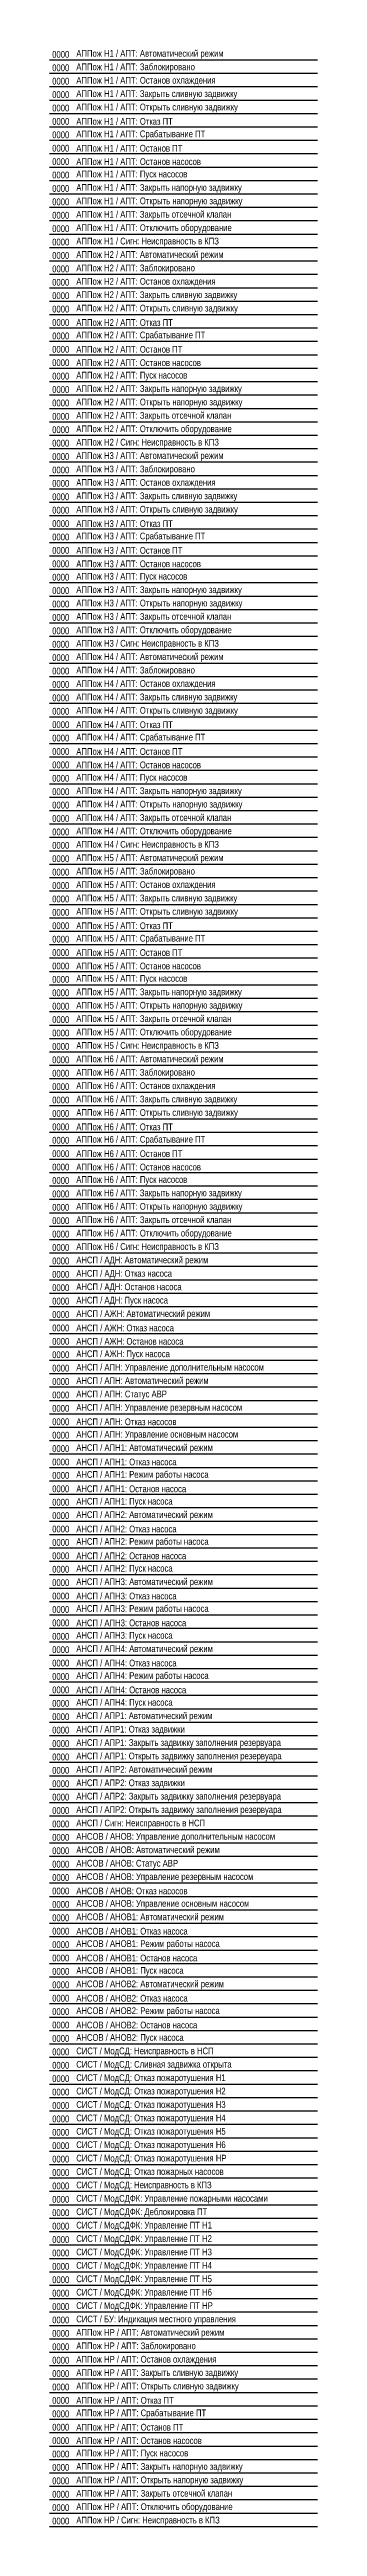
# Model space of a CAD drawing. Header units: millimetres. Extents: x -700 to 3725, y -920 to 4.
# Drawn here: x -700 to -600, y -920 to 4 of the extents above; entities that cross this region are included whole.
import ezdxf

# ---------------------------------------------------------------- set-up
doc = ezdxf.new("R2010")
doc.units = ezdxf.units.MM
for name, color, linetype, lineweight in [('Линии связи', 75, 'Continuous', 30), ('Сигналы внутр.', 13, 'Continuous', 30), ('Сигнатура', 153, 'Continuous', 30)]:
    doc.layers.add(name, color=color, linetype=linetype, lineweight=lineweight)
doc.styles.add('Narrow', font='ARIALN.TTF')

msp = doc.modelspace()

# ---------------------------------------------------------------- texts
at = {"layer": 'Сигналы внутр.', "char_height": 2.5, "width": 100, "attachment_point": 4, "style": 'Narrow'}
for s, insert in [('АППож Н1 / АПТ: Автоматический режим', (-690, 2)), ('АППож Н1 / АПТ: Заблокировано', (-690, -3)), ('АППож Н1 / АПТ: Останов охлаждения', (-690, -8)), ('АППож Н1 / АПТ: Закрыть сливную задвижку', (-690, -13)), ('АППож Н1 / АПТ: Открыть сливную задвижку', (-690, -18)), ('АППож Н1 / АПТ: Отказ ПТ', (-690, -23)), ('АППож Н1 / АПТ: Срабатывание ПТ', (-690, -28)), ('АППож Н1 / АПТ: Останов ПТ', (-690, -33)), ('АППож Н1 / АПТ: Останов насосов', (-690, -38)), ('АППож Н1 / АПТ: Пуск насосов', (-690, -43)), ('АППож Н1 / АПТ: Закрыть напорную задвижку', (-690, -48)), ('АППож Н1 / АПТ: Открыть напорную задвижку', (-690, -53)), ('АППож Н1 / АПТ: Закрыть отсечной клапан', (-690, -58)), ('АППож Н1 / АПТ: Отключить оборудование', (-690, -63)), ('АППож Н1 / Сигн: Неисправность в КПЗ', (-690, -68)), ('АППож Н2 / АПТ: Автоматический режим', (-690, -73)), ('АППож Н2 / АПТ: Заблокировано', (-690, -78)), ('АППож Н2 / АПТ: Останов охлаждения', (-690, -83)), ('АППож Н2 / АПТ: Закрыть сливную задвижку', (-690, -88)), ('АППож Н2 / АПТ: Открыть сливную задвижку', (-690, -93)), ('АППож Н2 / АПТ: Отказ ПТ', (-690, -98)), ('АППож Н2 / АПТ: Срабатывание ПТ', (-690, -103)), ('АППож Н2 / АПТ: Останов ПТ', (-690, -108)), ('АППож Н2 / АПТ: Останов насосов', (-690, -113)), ('АППож Н2 / АПТ: Пуск насосов', (-690, -118)), ('АППож Н2 / АПТ: Закрыть напорную задвижку', (-690, -123)), ('АППож Н2 / АПТ: Открыть напорную задвижку', (-690, -128)), ('АППож Н2 / АПТ: Закрыть отсечной клапан', (-690, -133)), ('АППож Н2 / АПТ: Отключить оборудование', (-690, -138)), ('АППож Н2 / Сигн: Неисправность в КПЗ', (-690, -143)), ('АППож Н3 / АПТ: Автоматический режим', (-690, -148)), ('АППож Н3 / АПТ: Заблокировано', (-690, -153)), ('АППож Н3 / АПТ: Останов охлаждения', (-690, -158)), ('АППож Н3 / АПТ: Закрыть сливную задвижку', (-690, -163)), ('АППож Н3 / АПТ: Открыть сливную задвижку', (-690, -168)), ('АППож Н3 / АПТ: Отказ ПТ', (-690, -173)), ('АППож Н3 / АПТ: Срабатывание ПТ', (-690, -178)), ('АППож Н3 / АПТ: Останов ПТ', (-690, -183)), ('АППож Н3 / АПТ: Останов насосов', (-690, -188)), ('АППож Н3 / АПТ: Пуск насосов', (-690, -193)), ('АППож Н3 / АПТ: Закрыть напорную задвижку', (-690, -198)), ('АППож Н3 / АПТ: Открыть напорную задвижку', (-690, -203)), ('АППож Н3 / АПТ: Закрыть отсечной клапан', (-690, -208)), ('АППож Н3 / АПТ: Отключить оборудование', (-690, -213)), ('АППож Н3 / Сигн: Неисправность в КПЗ', (-690, -218)), ('АППож Н4 / АПТ: Автоматический режим', (-690, -223)), ('АППож Н4 / АПТ: Заблокировано', (-690, -228)), ('АППож Н4 / АПТ: Останов охлаждения', (-690, -233)), ('АППож Н4 / АПТ: Закрыть сливную задвижку', (-690, -238)), ('АППож Н4 / АПТ: Открыть сливную задвижку', (-690, -243)), ('АППож Н4 / АПТ: Отказ ПТ', (-690, -248)), ('АППож Н4 / АПТ: Срабатывание ПТ', (-690, -253)), ('АППож Н4 / АПТ: Останов ПТ', (-690, -258)), ('АППож Н4 / АПТ: Останов насосов', (-690, -263)), ('АППож Н4 / АПТ: Пуск насосов', (-690, -268)), ('АППож Н4 / АПТ: Закрыть напорную задвижку', (-690, -273)), ('АППож Н4 / АПТ: Открыть напорную задвижку', (-690, -278)), ('АППож Н4 / АПТ: Закрыть отсечной клапан', (-690, -283)), ('АППож Н4 / АПТ: Отключить оборудование', (-690, -288)), ('АППож Н4 / Сигн: Неисправность в КПЗ', (-690, -293)), ('АППож Н5 / АПТ: Автоматический режим', (-690, -298)), ('АППож Н5 / АПТ: Заблокировано', (-690, -303)), ('АППож Н5 / АПТ: Останов охлаждения', (-690, -308)), ('АППож Н5 / АПТ: Закрыть сливную задвижку', (-690, -313)), ('АППож Н5 / АПТ: Открыть сливную задвижку', (-690, -318)), ('АППож Н5 / АПТ: Отказ ПТ', (-690, -323)), ('АППож Н5 / АПТ: Срабатывание ПТ', (-690, -328)), ('АППож Н5 / АПТ: Останов ПТ', (-690, -333)), ('АППож Н5 / АПТ: Останов насосов', (-690, -338)), ('АППож Н5 / АПТ: Пуск насосов', (-690, -343)), ('АППож Н5 / АПТ: Закрыть напорную задвижку', (-690, -348)), ('АППож Н5 / АПТ: Открыть напорную задвижку', (-690, -353)), ('АППож Н5 / АПТ: Закрыть отсечной клапан', (-690, -358)), ('АППож Н5 / АПТ: Отключить оборудование', (-690, -363)), ('АППож Н5 / Сигн: Неисправность в КПЗ', (-690, -368)), ('АППож Н6 / АПТ: Автоматический режим', (-690, -373)), ('АППож Н6 / АПТ: Заблокировано', (-690, -378)), ('АППож Н6 / АПТ: Останов охлаждения', (-690, -383)), ('АППож Н6 / АПТ: Закрыть сливную задвижку', (-690, -388)), ('АППож Н6 / АПТ: Открыть сливную задвижку', (-690, -393)), ('АППож Н6 / АПТ: Отказ ПТ', (-690, -398)), ('АППож Н6 / АПТ: Срабатывание ПТ', (-690, -403)), ('АППож Н6 / АПТ: Останов ПТ', (-690, -408)), ('АППож Н6 / АПТ: Останов насосов', (-690, -413)), ('АППож Н6 / АПТ: Пуск насосов', (-690, -418)), ('АППож Н6 / АПТ: Закрыть напорную задвижку', (-690, -423)), ('АППож Н6 / АПТ: Открыть напорную задвижку', (-690, -428)), ('АППож Н6 / АПТ: Закрыть отсечной клапан', (-690, -433)), ('АППож Н6 / АПТ: Отключить оборудование', (-690, -438)), ('АППож Н6 / Сигн: Неисправность в КПЗ', (-690, -443)), ('АНСП / АДН: Автоматический режим', (-690, -448)), ('АНСП / АДН: Отказ насоса', (-690, -453)), ('АНСП / АДН: Останов насоса', (-690, -458)), ('АНСП / АДН: Пуск насоса', (-690, -463)), ('АНСП / АЖН: Автоматический режим', (-690, -468)), ('АНСП / АЖН: Отказ насоса', (-690, -473)), ('АНСП / АЖН: Останов насоса', (-690, -478)), ('АНСП / АЖН: Пуск насоса', (-690, -483)), ('АНСП / АПН: Управление дополнительным насосом', (-690, -488)), ('АНСП / АПН: Автоматический режим', (-690, -493)), ('АНСП / АПН: Статус АВР', (-690, -498)), ('АНСП / АПН: Управление резервным насосом', (-690, -503)), ('АНСП / АПН: Отказ насосов', (-690, -508)), ('АНСП / АПН: Управление основным насосом', (-690, -513)), ('АНСП / АПН1: Автоматический режим', (-690, -518)), ('АНСП / АПН1: Отказ насоса', (-690, -523)), ('АНСП / АПН1: Режим работы насоса', (-690, -528)), ('АНСП / АПН1: Останов насоса', (-690, -533)), ('АНСП / АПН1: Пуск насоса', (-690, -538)), ('АНСП / АПН2: Автоматический режим', (-690, -543)), ('АНСП / АПН2: Отказ насоса', (-690, -548)), ('АНСП / АПН2: Режим работы насоса', (-690, -553)), ('АНСП / АПН2: Останов насоса', (-690, -558)), ('АНСП / АПН2: Пуск насоса', (-690, -563)), ('АНСП / АПН3: Автоматический режим', (-690, -568)), ('АНСП / АПН3: Отказ насоса', (-690, -573)), ('АНСП / АПН3: Режим работы насоса', (-690, -578)), ('АНСП / АПН3: Останов насоса', (-690, -583)), ('АНСП / АПН3: Пуск насоса', (-690, -588)), ('АНСП / АПН4: Автоматический режим', (-690, -593)), ('АНСП / АПН4: Отказ насоса', (-690, -598)), ('АНСП / АПН4: Режим работы насоса', (-690, -603)), ('АНСП / АПН4: Останов насоса', (-690, -608)), ('АНСП / АПН4: Пуск насоса', (-690, -613)), ('АНСП / АПР1: Автоматический режим', (-690, -618)), ('АНСП / АПР1: Отказ задвижки', (-690, -623)), ('АНСП / АПР1: Закрыть задвижку заполнения резервуара', (-690, -628)), ('АНСП / АПР1: Открыть задвижку заполнения резервуара', (-690, -633)), ('АНСП / АПР2: Автоматический режим', (-690, -638)), ('АНСП / АПР2: Отказ задвижки', (-690, -643)), ('АНСП / АПР2: Закрыть задвижку заполнения резервуара', (-690, -648)), ('АНСП / АПР2: Открыть задвижку заполнения резервуара', (-690, -653)), ('АНСП / Сигн: Неисправность в НСП', (-690, -658)), ('АНСОВ / АНОВ: Управление дополнительным насосом', (-690, -663)), ('АНСОВ / АНОВ: Автоматический режим', (-690, -668)), ('АНСОВ / АНОВ: Статус АВР', (-690, -673)), ('АНСОВ / АНОВ: Управление резервным насосом', (-690, -678)), ('АНСОВ / АНОВ: Отказ насосов', (-690, -683)), ('АНСОВ / АНОВ: Управление основным насосом', (-690, -688)), ('АНСОВ / АНОВ1: Автоматический режим', (-690, -693)), ('АНСОВ / АНОВ1: Отказ насоса', (-690, -698)), ('АНСОВ / АНОВ1: Режим работы насоса', (-690, -703)), ('АНСОВ / АНОВ1: Останов насоса', (-690, -708)), ('АНСОВ / АНОВ1: Пуск насоса', (-690, -713)), ('АНСОВ / АНОВ2: Автоматический режим', (-690, -718)), ('АНСОВ / АНОВ2: Отказ насоса', (-690, -723)), ('АНСОВ / АНОВ2: Режим работы насоса', (-690, -728)), ('АНСОВ / АНОВ2: Останов насоса', (-690, -733)), ('АНСОВ / АНОВ2: Пуск насоса', (-690, -738)), ('СИСТ / МодСД: Неисправность в НСП', (-690, -743)), ('СИСТ / МодСД: Сливная задвижка открыта', (-690, -748)), ('СИСТ / МодСД: Отказ пожаротушения Н1', (-690, -753)), ('СИСТ / МодСД: Отказ пожаротушения Н2', (-690, -758)), ('СИСТ / МодСД: Отказ пожаротушения Н3', (-690, -763)), ('СИСТ / МодСД: Отказ пожаротушения Н4', (-690, -768)), ('СИСТ / МодСД: Отказ пожаротушения Н5', (-690, -773)), ('СИСТ / МодСД: Отказ пожаротушения Н6', (-690, -778)), ('СИСТ / МодСД: Отказ пожаротушения НР', (-690, -783)), ('СИСТ / МодСД: Отказ пожарных насосов', (-690, -788)), ('СИСТ / МодСД: Неисправность в КПЗ', (-690, -793)), ('СИСТ / МодСДФК: Управление пожарными насосами', (-690, -798)), ('СИСТ / МодСДФК: Деблокировка ПТ', (-690, -803)), ('СИСТ / МодСДФК: Управление ПТ Н1', (-690, -808)), ('СИСТ / МодСДФК: Управление ПТ Н2', (-690, -813)), ('СИСТ / МодСДФК: Управление ПТ Н3', (-690, -818)), ('СИСТ / МодСДФК: Управление ПТ Н4', (-690, -823)), ('СИСТ / МодСДФК: Управление ПТ Н5', (-690, -828)), ('СИСТ / МодСДФК: Управление ПТ Н6', (-690, -833)), ('СИСТ / МодСДФК: Управление ПТ НР', (-690, -838)), ('АППож НР / АПТ: Автоматический режим', (-690, -848)), ('СИСТ / БУ: Индикация местного управления', (-690, -843)), ('АППож НР / АПТ: Заблокировано', (-690, -853)), ('АППож НР / АПТ: Останов охлаждения', (-690, -858)), ('АППож НР / АПТ: Закрыть сливную задвижку', (-690, -863)), ('АППож НР / АПТ: Открыть сливную задвижку', (-690, -868)), ('АППож НР / АПТ: Отказ ПТ', (-690, -873)), ('АППож НР / АПТ: Срабатывание ПТ', (-690, -878)), ('АППож НР / АПТ: Останов ПТ', (-690, -883)), ('АППож НР / АПТ: Останов насосов', (-690, -888)), ('АППож НР / АПТ: Пуск насосов', (-690, -893)), ('АППож НР / АПТ: Закрыть напорную задвижку', (-690, -898)), ('АППож НР / АПТ: Открыть напорную задвижку', (-690, -903)), ('АППож НР / АПТ: Закрыть отсечной клапан', (-690, -908)), ('АППож НР / АПТ: Отключить оборудование', (-690, -913)), ('АППож НР / Сигн: Неисправность в КПЗ', (-690, -918))]:
    msp.add_mtext(s, dxfattribs=dict(at, insert=insert))
at = {"layer": 'Сигнатура', "char_height": 2.5, "width": 15, "attachment_point": 4, "style": 'Narrow'}
for insert in [(-699, 2), (-699, -3), (-699, -8), (-699, -13), (-699, -18), (-699, -23), (-699, -28), (-699, -33), (-699, -38), (-699, -43), (-699, -48), (-699, -53), (-699, -58), (-699, -63), (-699, -68), (-699, -73), (-699, -78), (-699, -83), (-699, -88), (-699, -93), (-699, -98), (-699, -103), (-699, -108), (-699, -113), (-699, -118), (-699, -123), (-699, -128), (-699, -133), (-699, -138), (-699, -143), (-699, -148), (-699, -153), (-699, -158), (-699, -163), (-699, -168), (-699, -173), (-699, -178), (-699, -183), (-699, -188), (-699, -193), (-699, -198), (-699, -203), (-699, -208), (-699, -213), (-699, -218), (-699, -223), (-699, -228), (-699, -233), (-699, -238), (-699, -243), (-699, -248), (-699, -253), (-699, -258), (-699, -263), (-699, -268), (-699, -273), (-699, -278), (-699, -283), (-699, -288), (-699, -293), (-699, -298), (-699, -303), (-699, -308), (-699, -313), (-699, -318), (-699, -323), (-699, -328), (-699, -333), (-699, -338), (-699, -343), (-699, -348), (-699, -353), (-699, -358), (-699, -363), (-699, -368), (-699, -373), (-699, -378), (-699, -383), (-699, -388), (-699, -393), (-699, -398), (-699, -403), (-699, -408), (-699, -413), (-699, -418), (-699, -423), (-699, -428), (-699, -433), (-699, -438), (-699, -443), (-699, -448), (-699, -453), (-699, -458), (-699, -463), (-699, -468), (-699, -473), (-699, -478), (-699, -483), (-699, -488), (-699, -493), (-699, -498), (-699, -503), (-699, -508), (-699, -513), (-699, -518), (-699, -523), (-699, -528), (-699, -533), (-699, -538), (-699, -543), (-699, -548), (-699, -553), (-699, -558), (-699, -563), (-699, -568), (-699, -573), (-699, -578), (-699, -583), (-699, -588), (-699, -593), (-699, -598), (-699, -603), (-699, -608), (-699, -613), (-699, -618), (-699, -623), (-699, -628), (-699, -633), (-699, -638), (-699, -643), (-699, -648), (-699, -653), (-699, -658), (-699, -663), (-699, -668), (-699, -673), (-699, -678), (-699, -683), (-699, -688), (-699, -693), (-699, -698), (-699, -703), (-699, -708), (-699, -713), (-699, -718), (-699, -723), (-699, -728), (-699, -733), (-699, -738), (-699, -743), (-699, -748), (-699, -753), (-699, -758), (-699, -763), (-699, -768), (-699, -773), (-699, -778), (-699, -783), (-699, -788), (-699, -793), (-699, -798), (-699, -803), (-699, -808), (-699, -813), (-699, -818), (-699, -823), (-699, -828), (-699, -833), (-699, -838), (-699, -843), (-699, -848), (-699, -853), (-699, -858), (-699, -863), (-699, -868), (-699, -873), (-699, -878), (-699, -883), (-699, -888), (-699, -893), (-699, -898), (-699, -903), (-699, -908), (-699, -913), (-699, -918)]:
    msp.add_mtext('0000', dxfattribs=dict(at, insert=insert))

# ---------------------------------------------------------------- linework, layer by layer
at = {"layer": 'Линии связи'}
for p, q in [((-700, 0), (-600, 0)), ((-700, -5), (-600, -5)), ((-700, -10), (-600, -10)), ((-700, -15), (-600, -15)), ((-700, -20), (-600, -20)), ((-700, -25), (-600, -25)), ((-700, -30), (-600, -30)), ((-700, -35), (-600, -35)), ((-700, -40), (-600, -40)), ((-700, -45), (-600, -45)), ((-700, -50), (-600, -50)), ((-700, -55), (-600, -55)), ((-700, -60), (-600, -60)), ((-700, -65), (-600, -65)), ((-700, -70), (-600, -70)), ((-700, -75), (-600, -75)), ((-700, -80), (-600, -80)), ((-700, -85), (-600, -85)), ((-700, -90), (-600, -90)), ((-700, -95), (-600, -95)), ((-700, -100), (-600, -100)), ((-700, -105), (-600, -105)), ((-700, -110), (-600, -110)), ((-700, -115), (-600, -115)), ((-700, -120), (-600, -120)), ((-700, -125), (-600, -125)), ((-700, -130), (-600, -130)), ((-700, -135), (-600, -135)), ((-700, -140), (-600, -140)), ((-700, -145), (-600, -145)), ((-700, -150), (-600, -150)), ((-700, -155), (-600, -155)), ((-700, -160), (-600, -160)), ((-700, -165), (-600, -165)), ((-700, -170), (-600, -170)), ((-700, -175), (-600, -175)), ((-700, -180), (-600, -180)), ((-700, -185), (-600, -185)), ((-700, -190), (-600, -190)), ((-700, -195), (-600, -195)), ((-700, -200), (-600, -200)), ((-700, -205), (-600, -205)), ((-700, -210), (-600, -210)), ((-700, -215), (-600, -215)), ((-700, -220), (-600, -220)), ((-700, -225), (-600, -225)), ((-700, -230), (-600, -230)), ((-700, -235), (-600, -235)), ((-700, -240), (-600, -240)), ((-700, -245), (-600, -245)), ((-700, -250), (-600, -250)), ((-700, -255), (-600, -255)), ((-700, -260), (-600, -260)), ((-700, -265), (-600, -265)), ((-700, -270), (-600, -270)), ((-700, -275), (-600, -275)), ((-700, -280), (-600, -280)), ((-700, -285), (-600, -285)), ((-700, -290), (-600, -290)), ((-700, -295), (-600, -295)), ((-700, -300), (-600, -300)), ((-700, -305), (-600, -305)), ((-700, -310), (-600, -310)), ((-700, -315), (-600, -315)), ((-700, -320), (-600, -320)), ((-700, -325), (-600, -325)), ((-700, -330), (-600, -330)), ((-700, -335), (-600, -335)), ((-700, -340), (-600, -340)), ((-700, -345), (-600, -345)), ((-700, -350), (-600, -350)), ((-700, -355), (-600, -355)), ((-700, -360), (-600, -360)), ((-700, -365), (-600, -365)), ((-700, -370), (-600, -370)), ((-700, -375), (-600, -375)), ((-700, -380), (-600, -380)), ((-700, -385), (-600, -385)), ((-700, -390), (-600, -390)), ((-700, -395), (-600, -395)), ((-700, -400), (-600, -400)), ((-700, -405), (-600, -405)), ((-700, -410), (-600, -410)), ((-700, -415), (-600, -415)), ((-700, -420), (-600, -420)), ((-700, -425), (-600, -425)), ((-700, -430), (-600, -430)), ((-700, -435), (-600, -435)), ((-700, -440), (-600, -440)), ((-700, -445), (-600, -445)), ((-700, -450), (-600, -450)), ((-700, -455), (-600, -455)), ((-700, -460), (-600, -460)), ((-700, -465), (-600, -465)), ((-700, -470), (-600, -470)), ((-700, -475), (-600, -475)), ((-700, -480), (-600, -480)), ((-700, -485), (-600, -485)), ((-700, -490), (-600, -490)), ((-700, -495), (-600, -495)), ((-700, -500), (-600, -500)), ((-700, -505), (-600, -505)), ((-700, -510), (-600, -510)), ((-700, -515), (-600, -515)), ((-700, -520), (-600, -520)), ((-700, -525), (-600, -525)), ((-700, -530), (-600, -530)), ((-700, -535), (-600, -535)), ((-700, -540), (-600, -540)), ((-700, -545), (-600, -545)), ((-700, -550), (-600, -550)), ((-700, -555), (-600, -555)), ((-700, -560), (-600, -560)), ((-700, -565), (-600, -565)), ((-700, -570), (-600, -570)), ((-700, -575), (-600, -575)), ((-700, -580), (-600, -580)), ((-700, -585), (-600, -585)), ((-700, -590), (-600, -590)), ((-700, -595), (-600, -595)), ((-700, -600), (-600, -600)), ((-700, -605), (-600, -605)), ((-700, -610), (-600, -610)), ((-700, -615), (-600, -615)), ((-700, -620), (-600, -620)), ((-700, -625), (-600, -625)), ((-700, -630), (-600, -630)), ((-700, -635), (-600, -635)), ((-700, -640), (-600, -640)), ((-700, -645), (-600, -645)), ((-700, -650), (-600, -650)), ((-700, -655), (-600, -655)), ((-700, -660), (-600, -660)), ((-700, -665), (-600, -665)), ((-700, -670), (-600, -670)), ((-700, -675), (-600, -675)), ((-700, -680), (-600, -680)), ((-700, -685), (-600, -685)), ((-700, -690), (-600, -690)), ((-700, -695), (-600, -695)), ((-700, -700), (-600, -700)), ((-700, -705), (-600, -705)), ((-700, -710), (-600, -710)), ((-700, -715), (-600, -715)), ((-700, -720), (-600, -720)), ((-700, -725), (-600, -725)), ((-700, -730), (-600, -730)), ((-700, -735), (-600, -735)), ((-700, -740), (-600, -740)), ((-700, -745), (-600, -745)), ((-700, -750), (-600, -750)), ((-700, -755), (-600, -755)), ((-700, -760), (-600, -760)), ((-700, -765), (-600, -765)), ((-700, -770), (-600, -770)), ((-700, -775), (-600, -775)), ((-700, -780), (-600, -780)), ((-700, -785), (-600, -785)), ((-700, -790), (-600, -790)), ((-700, -795), (-600, -795)), ((-700, -800), (-600, -800)), ((-700, -805), (-600, -805)), ((-700, -810), (-600, -810)), ((-700, -815), (-600, -815)), ((-700, -820), (-600, -820)), ((-700, -825), (-600, -825)), ((-700, -830), (-600, -830)), ((-700, -835), (-600, -835)), ((-700, -840), (-600, -840)), ((-700, -845), (-600, -845)), ((-700, -850), (-600, -850)), ((-700, -855), (-600, -855)), ((-700, -860), (-600, -860)), ((-700, -865), (-600, -865)), ((-700, -870), (-600, -870)), ((-700, -875), (-600, -875)), ((-700, -880), (-600, -880)), ((-700, -885), (-600, -885)), ((-700, -890), (-600, -890)), ((-700, -895), (-600, -895)), ((-700, -900), (-600, -900)), ((-700, -905), (-600, -905)), ((-700, -910), (-600, -910)), ((-700, -915), (-600, -915)), ((-700, -920), (-600, -920))]:
    msp.add_line(p, q, dxfattribs=at)

msp.set_redraw_order([(e.dxf.handle, doc.entitydb.next_handle()) for e in msp.query("TEXT MTEXT ATTDEF DIMENSION ARC_DIMENSION")])  # texts and dimensions are drawn at this point

doc.saveas('drawing.dxf')
